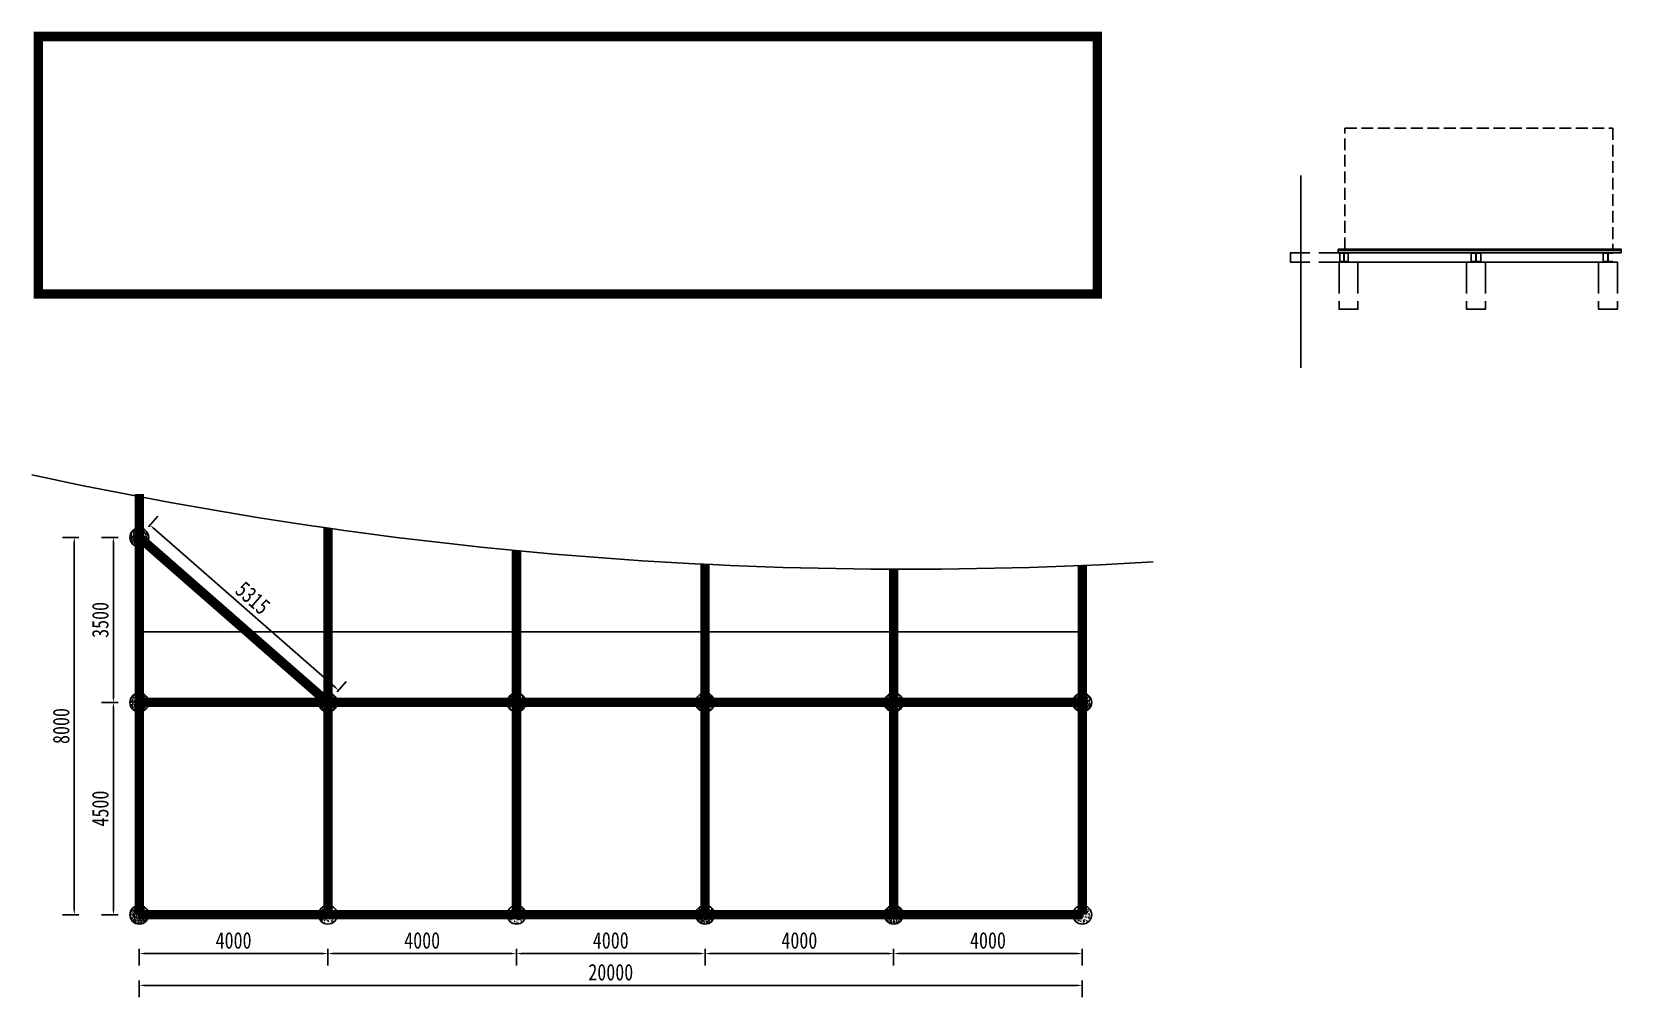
# Model space of a CAD drawing. Header units: millimetres. Extents: x -2018967 to 3675, y -751 to 1571936.
# Drawn here: x -1433068 to -1399357, y 1321214 to 1341680 of the extents above; entities that cross this region are included whole.
import ezdxf

# ---------------------------------------------------------------- set-up
doc = ezdxf.new("R2010")
doc.units = ezdxf.units.MM
doc.header["$LTSCALE"] = 1000
doc.linetypes.add('-6_350_HOLE$0$DASH', pattern=[0.35, 0.25, -0.1])
doc.layers.get('0').update_dxf_attribs({"linetype": 'CONTINUOUS'})
doc.layers.get('DEFPOINTS').update_dxf_attribs({"linetype": 'CONTINUOUS'})
doc.layers.add('W-STEEL_FRAME钢架', color=3, linetype='CONTINUOUS')
doc.layers.add('W-WOOD_FLOOR木地板', color=30, linetype='CONTINUOUS')
doc.styles.add('STANDARD_T3', font='simplex.shx', dxfattribs={"width": 0.7, "bigfont": 'gbcbig.shx'})
doc.styles.add('黑体', font='simhei.ttf', dxfattribs={"width": 0.8})
doc.dimstyles.new('W&&100', dxfattribs={"dimtxt": 350, "dimasz": 100, "dimexe": 250, "dimexo": 300, "dimgap": 100, "dimtad": 1, "dimdec": 0, "dimzin": 0, "dimdsep": 46, "dimtxsty": 'STANDARD_T3', "dimcen": 0.09, "dimclrd": 1, "dimclre": 1, "dimclrt": 7, "dimazin": 2, "dimtfac": 1, "dimtdec": 0, "dimtix": 1, "dimtmove": 2, "dimatfit": 3, "dimfxl": 100, "dimtolj": 1, "dimtzin": 0, "dimarcsym": 0})

msp = doc.modelspace()

# ---------------------------------------------------------------- blocks, each defined once
blk = doc.blocks.new('*D277')
at = {"color": 1, "lineweight": -2, "transparency": 16777216}
for p, q in [((-1432067, 1330962), (-1432417, 1330962)), ((-1432167, 1323063), (-1432167, 1330862)), ((-1432067, 1322963), (-1432417, 1322963))]:
    blk.add_line(p, q, dxfattribs=at)
at = {"color": 1, "transparency": 16777216}
for points in [[(-1432183, 1330862), (-1432150, 1330862), (-1432167, 1330962)], [(-1432183, 1323063), (-1432150, 1323063), (-1432167, 1322963)]]:
    blk.add_solid(points, dxfattribs=at)
at = {"layer": 'DEFPOINTS', "color": 0, "transparency": 16777216}
for p in [(-1432167, 1330962), (-1430788, 1330962), (-1430788, 1322963)]:
    blk.add_point(p, dxfattribs=at)
at = {"color": 7, "transparency": 16777216, "insert": (-1432444, 1326962), "char_height": 350, "attachment_point": 5, "rotation": 90, "style": '黑体'}
blk.add_mtext('\\A1;8000', dxfattribs=at)
blk = doc.blocks.new('*D281')
at = {"color": 1, "lineweight": -2, "transparency": 16777216}
for p, q in [((-1430788, 1322239), (-1430788, 1321889)), ((-1426788, 1322239), (-1426788, 1321889)), ((-1430688, 1322139), (-1426888, 1322139))]:
    blk.add_line(p, q, dxfattribs=at)
at = {"color": 1, "transparency": 16777216}
for points in [[(-1430688, 1322155), (-1430688, 1322122), (-1430788, 1322139)], [(-1426888, 1322155), (-1426888, 1322122), (-1426788, 1322139)]]:
    blk.add_solid(points, dxfattribs=at)
at = {"layer": 'DEFPOINTS', "color": 0, "transparency": 16777216}
for p in [(-1430788, 1322963), (-1426788, 1322962), (-1426788, 1322139)]:
    blk.add_point(p, dxfattribs=at)
at = {"color": 7, "transparency": 16777216, "insert": (-1428788, 1322416), "char_height": 350, "attachment_point": 5, "style": '黑体'}
blk.add_mtext('\\A1;4000', dxfattribs=at)
blk = doc.blocks.new('直径400柱基')
h = blk.add_hatch()
h.set_pattern_fill('混凝土', color=252, scale=10)
h.set_pattern_definition([(50, (-1583666.74, -2317601.25), (71.7260183, -6.2752135), [7.5, -82.5]), (355, (-1583666.74, -2317601.25), (-13.8751334, 75.2192134), [6, -66]), (100.4514, (-1583660.764, -2317601.77), (57.8509382, 68.9439542), [6.374019, -70.1142112]), (46.1842, (-1583666.74, -2317581.25), (106.724105, -16.5519014), [11.25, -123.75]), (96.6356, (-1583657.85, -2317582.63), (93.4662706, 97.411787), [9.561029, -105.1713]), (351.1842, (-1583666.74, -2317581.25), (93.4661945, 97.41186), [9, -99]), (21, (-1583656.74, -2317586.25), (59.6907052, -40.2618891), [7.5, -82.5]), (326, (-1583656.74, -2317586.25), (24.3315332, 72.5150045), [6, -66]), (71.4514, (-1583651.77, -2317589.605), (84.0222629, 32.2530497), [6.374019, -70.1142112]), (37.5, (-1583666.74, -2317601.25), (1.21598553, 33.28938538), [0, -65.2, 0, -67, 0, -66.25]), (7.5, (-1583666.74, -2317601.25), (26.30695374, 39.4411712), [0, -38.2, 0, -63.7, 0, -25.25]), (327.5, (-1583689.04, -2317601.25), (53.38224362, -2.25548717), [0, -25, 0, -78, 0, -103.5]), (317.5, (-1583699.04, -2317601.25), (58.3186169, 10.0104982), [0, -32.5, 0, -51.8, 0, -73.5])])
h.paths.add_polyline_path([(200, 0, 1), (-200, 0, 1)])
blk.add_circle((0, 0), 200)
blk = doc.blocks.new('*U288')
blk.add_blockref('直径400柱基', (0, 0))
blk = doc.blocks.new('*U289')
at = {"color": 0, "linetype": 'ByBlock', "lineweight": -2, "transparency": 16777216}
for p in [(0, 4500), (0, 0)]:
    blk.add_blockref('*U288', p, dxfattribs=at)
blk = doc.blocks.new('*D291')
at = {"color": 1, "lineweight": -2, "transparency": 16777216}
for p, q in [((-1431237, 1327462), (-1431587, 1327462)), ((-1431337, 1323062), (-1431337, 1327362)), ((-1431237, 1322962), (-1431587, 1322962))]:
    blk.add_line(p, q, dxfattribs=at)
at = {"color": 1, "transparency": 16777216}
for points in [[(-1431354, 1327362), (-1431320, 1327362), (-1431337, 1327462)], [(-1431354, 1323062), (-1431320, 1323062), (-1431337, 1322962)]]:
    blk.add_solid(points, dxfattribs=at)
at = {"layer": 'DEFPOINTS', "color": 0, "transparency": 16777216}
for p in [(-1431337, 1327462), (-1430788, 1327462), (-1430788, 1322962)]:
    blk.add_point(p, dxfattribs=at)
at = {"color": 7, "transparency": 16777216, "insert": (-1431614, 1325212), "char_height": 350, "attachment_point": 5, "rotation": 90, "style": '黑体'}
blk.add_mtext('\\A1;4500', dxfattribs=at)
blk = doc.blocks.new('*D292')
at = {"color": 1, "lineweight": -2, "transparency": 16777216}
for p, q in [((-1431237, 1330962), (-1431587, 1330962)), ((-1431337, 1327562), (-1431337, 1330862)), ((-1431237, 1327462), (-1431587, 1327462))]:
    blk.add_line(p, q, dxfattribs=at)
at = {"color": 1, "transparency": 16777216}
for points in [[(-1431354, 1330862), (-1431320, 1330862), (-1431337, 1330962)], [(-1431354, 1327562), (-1431320, 1327562), (-1431337, 1327462)]]:
    blk.add_solid(points, dxfattribs=at)
at = {"layer": 'DEFPOINTS', "color": 0, "transparency": 16777216}
for p in [(-1431337, 1330962), (-1430788, 1330962), (-1430788, 1327462)]:
    blk.add_point(p, dxfattribs=at)
at = {"color": 7, "transparency": 16777216, "insert": (-1431614, 1329212), "char_height": 350, "attachment_point": 5, "rotation": 90, "style": '黑体'}
blk.add_mtext('\\A1;3500', dxfattribs=at)
blk = doc.blocks.new('*D306')
at = {"color": 1, "lineweight": -2, "transparency": 16777216}
for p, q in [((-1430788, 1321564), (-1430788, 1321214)), ((-1410788, 1321564), (-1410788, 1321214)), ((-1430688, 1321464), (-1410888, 1321464))]:
    blk.add_line(p, q, dxfattribs=at)
at = {"color": 1, "transparency": 16777216}
for points in [[(-1430688, 1321480), (-1430688, 1321447), (-1430788, 1321464)], [(-1410888, 1321480), (-1410888, 1321447), (-1410788, 1321464)]]:
    blk.add_solid(points, dxfattribs=at)
at = {"layer": 'DEFPOINTS', "color": 0, "transparency": 16777216}
for p in [(-1430788, 1322962), (-1410788, 1322962), (-1410788, 1321464)]:
    blk.add_point(p, dxfattribs=at)
at = {"color": 7, "transparency": 16777216, "insert": (-1420788, 1321741), "char_height": 350, "attachment_point": 5, "style": '黑体'}
blk.add_mtext('\\A1;20000', dxfattribs=at)
blk = doc.blocks.new('HW200a')
at = {"layer": 'W-STEEL_FRAME钢架'}
blk.add_lwpolyline([(-1440883, 1205965), (-1440803, 1205965), (-1440803, 1205953), (-1441003, 1205953), (-1441003, 1205965), (-1440923, 1205965, 0.414214), (-1440907, 1205981), (-1440907, 1206125, 0.414214), (-1440923, 1206141), (-1441003, 1206141), (-1441003, 1206153), (-1440803, 1206153), (-1440803, 1206141), (-1440883, 1206141, 0.414214), (-1440899, 1206125), (-1440899, 1205981, 0.414214)], format="xyb", close=True, dxfattribs=at)
blk = doc.blocks.new('*U371')
at = {"layer": 'W-STEEL_FRAME钢架'}
blk.add_blockref('HW200a', (1440903, -1206053), dxfattribs=at)
blk = doc.blocks.new('*U372')
at = {"color": 0, "linetype": 'ByBlock', "lineweight": -2, "transparency": 16777216}
for p in [(0, 0), (2800, 0), (5600, 0)]:
    blk.add_blockref('*U371', p, dxfattribs=at)
blk = doc.blocks.new('*U373')
for points in [[(174, -167), (174, 500), (-226, 500), (-226, -167)], [(-226, -328), (-226, -500), (174, -500), (174, -328)]]:
    blk.add_lwpolyline(points)
blk = doc.blocks.new('*U374')
at = {"color": 0, "linetype": 'ByBlock', "lineweight": -2, "transparency": 16777216}
for p in [(0, 0), (2800, 0)]:
    blk.add_blockref('*U373', p, dxfattribs=at)
blk = doc.blocks.new('*U375')
at = {"layer": 'W-WOOD_FLOOR木地板'}
blk.add_lwpolyline([(-70, -12), (70, -12), (70, 12), (-70, 12)], close=True, dxfattribs=at)
blk = doc.blocks.new('*U376')
at = {"color": 0, "linetype": 'ByBlock', "lineweight": -2, "transparency": 16777216}
for p in [(0, 0), (143, 0), (286, 0), (429, 0), (572, 0), (715, 0), (858, 0), (1001, 0), (1144, 0), (1287, 0), (1430, 0), (1573, 0), (1716, 0), (1859, 0), (2002, 0), (2145, 0), (2288, 0), (2431, 0), (2574, 0), (2717, 0), (2860, 0), (3003, 0), (3146, 0), (3289, 0), (3432, 0), (3575, 0), (3718, 0), (3861, 0), (4004, 0), (4147, 0), (4290, 0), (4433, 0), (4576, 0), (4719, 0), (4862, 0), (5005, 0), (5148, 0), (5291, 0), (5434, 0), (5577, 0), (5720, 0), (5863, 0)]:
    blk.add_blockref('*U375', p, dxfattribs=at)
blk = doc.blocks.new('*D1006')
at = {"color": 1, "lineweight": -2, "transparency": 16777216}
for p, q in [((-1426788, 1322239), (-1426788, 1321889)), ((-1422788, 1322239), (-1422788, 1321889)), ((-1426688, 1322139), (-1422888, 1322139))]:
    blk.add_line(p, q, dxfattribs=at)
at = {"color": 1, "transparency": 16777216}
for points in [[(-1426688, 1322155), (-1426688, 1322122), (-1426788, 1322139)], [(-1422888, 1322155), (-1422888, 1322122), (-1422788, 1322139)]]:
    blk.add_solid(points, dxfattribs=at)
at = {"layer": 'DEFPOINTS', "color": 0, "transparency": 16777216}
for p in [(-1426788, 1322962), (-1422788, 1322962), (-1422788, 1322139)]:
    blk.add_point(p, dxfattribs=at)
at = {"color": 7, "transparency": 16777216, "insert": (-1424788, 1322416), "char_height": 350, "attachment_point": 5, "style": '黑体'}
blk.add_mtext('\\A1;4000', dxfattribs=at)
blk = doc.blocks.new('*D1007')
at = {"color": 1, "lineweight": -2, "transparency": 16777216}
for p, q in [((-1422788, 1322239), (-1422788, 1321889)), ((-1418788, 1322239), (-1418788, 1321889)), ((-1422688, 1322139), (-1418888, 1322139))]:
    blk.add_line(p, q, dxfattribs=at)
at = {"color": 1, "transparency": 16777216}
for points in [[(-1422688, 1322155), (-1422688, 1322122), (-1422788, 1322139)], [(-1418888, 1322155), (-1418888, 1322122), (-1418788, 1322139)]]:
    blk.add_solid(points, dxfattribs=at)
at = {"layer": 'DEFPOINTS', "color": 0, "transparency": 16777216}
for p in [(-1422788, 1322962), (-1418788, 1322962), (-1418788, 1322139)]:
    blk.add_point(p, dxfattribs=at)
at = {"color": 7, "transparency": 16777216, "insert": (-1420788, 1322416), "char_height": 350, "attachment_point": 5, "style": '黑体'}
blk.add_mtext('\\A1;4000', dxfattribs=at)
blk = doc.blocks.new('*D1008')
at = {"color": 1, "lineweight": -2, "transparency": 16777216}
for p, q in [((-1418788, 1322239), (-1418788, 1321889)), ((-1414788, 1322239), (-1414788, 1321889)), ((-1418688, 1322139), (-1414888, 1322139))]:
    blk.add_line(p, q, dxfattribs=at)
at = {"color": 1, "transparency": 16777216}
for points in [[(-1418688, 1322155), (-1418688, 1322122), (-1418788, 1322139)], [(-1414888, 1322155), (-1414888, 1322122), (-1414788, 1322139)]]:
    blk.add_solid(points, dxfattribs=at)
at = {"layer": 'DEFPOINTS', "color": 0, "transparency": 16777216}
for p in [(-1418788, 1322962), (-1414788, 1322962), (-1414788, 1322139)]:
    blk.add_point(p, dxfattribs=at)
at = {"color": 7, "transparency": 16777216, "insert": (-1416788, 1322416), "char_height": 350, "attachment_point": 5, "style": '黑体'}
blk.add_mtext('\\A1;4000', dxfattribs=at)
blk = doc.blocks.new('*D1009')
at = {"color": 1, "lineweight": -2, "transparency": 16777216}
for p, q in [((-1414788, 1322239), (-1414788, 1321889)), ((-1410788, 1322239), (-1410788, 1321889)), ((-1414688, 1322139), (-1410888, 1322139))]:
    blk.add_line(p, q, dxfattribs=at)
at = {"color": 1, "transparency": 16777216}
for points in [[(-1414688, 1322155), (-1414688, 1322122), (-1414788, 1322139)], [(-1410888, 1322155), (-1410888, 1322122), (-1410788, 1322139)]]:
    blk.add_solid(points, dxfattribs=at)
at = {"layer": 'DEFPOINTS', "color": 0, "transparency": 16777216}
for p in [(-1414788, 1322962), (-1410788, 1322962), (-1410788, 1322139)]:
    blk.add_point(p, dxfattribs=at)
at = {"color": 7, "transparency": 16777216, "insert": (-1412788, 1322416), "char_height": 350, "attachment_point": 5, "style": '黑体'}
blk.add_mtext('\\A1;4000', dxfattribs=at)
blk = doc.blocks.new('*U1010')
blk.add_blockref('直径400柱基', (0, 0))
blk = doc.blocks.new('*U1011')
at = {"color": 0, "linetype": 'ByBlock', "lineweight": -2, "transparency": 16777216}
for p in [(0, 4500), (4000, 4500), (8000, 4500), (12000, 4500), (16000, 4500), (0, 0), (4000, 0), (8000, 0), (12000, 0), (16000, 0)]:
    blk.add_blockref('*U1010', p, dxfattribs=at)
blk = doc.blocks.new('*U1013')
blk.add_blockref('直径400柱基', (0, 0))
blk = doc.blocks.new('*U1014')
at = {"color": 0, "linetype": 'ByBlock', "lineweight": -2, "transparency": 16777216}
blk.add_blockref('*U1013', (0, 0), dxfattribs=at)
blk = doc.blocks.new('*D1015')
at = {"color": 1, "lineweight": -2, "transparency": 16777216}
for p, q in [((-1430590, 1331188), (-1430397, 1331409)), ((-1430486, 1331155), (-1426637, 1327787)), ((-1426590, 1327688), (-1426397, 1327909))]:
    blk.add_line(p, q, dxfattribs=at)
at = {"color": 1, "transparency": 16777216}
for points in [[(-1430475, 1331168), (-1430497, 1331142), (-1430561, 1331221)], [(-1426626, 1327799), (-1426648, 1327774), (-1426561, 1327721)]]:
    blk.add_solid(points, dxfattribs=at)
at = {"layer": 'DEFPOINTS', "color": 0, "transparency": 16777216}
for p in [(-1430788, 1330962), (-1426561, 1327721), (-1426788, 1327462)]:
    blk.add_point(p, dxfattribs=at)
at = {"color": 7, "transparency": 16777216, "insert": (-1428380, 1329678), "char_height": 350, "attachment_point": 5, "rotation": 318.8141, "style": '黑体'}
blk.add_mtext('\\A1;5315', dxfattribs=at)
blk = doc.blocks.new('*U1024')
for points in [[(174, -167), (174, 500), (-226, 500), (-226, -167)], [(-226, -328), (-226, -500), (174, -500), (174, -328)]]:
    blk.add_lwpolyline(points)
blk = doc.blocks.new('*U1025')
at = {"color": 0, "linetype": 'ByBlock', "lineweight": -2, "transparency": 16777216}
blk.add_blockref('*U1024', (0, 0), dxfattribs=at)

# ---------------------------------------------------------------- dimensions: what is measured, and where the dimension line sits
dim = msp.add_aligned_dim(p1=(-1430787.7, 1330962.3), p2=(-1426787.7, 1327462.3), distance=343.6, dimstyle='W&&100', override={"dimtxsty": '黑体', "dimfxlon": 1})
dim.commit()
dim.dimension.update_dxf_attribs({"geometry": '*D1015', "text_midpoint": (-1428380.3, 1329677.8)})
for base, p1, p2, picture, middle in [((-1432166.8, 1330962.3), (-1430787.7, 1322962.5), (-1430787.7, 1330962.3), '*D277', (-1432443.8, 1326962.4)), ((-1431337, 1330962.3), (-1430787.7, 1327462.3), (-1430787.7, 1330962.3), '*D292', (-1431614, 1329212.3)), ((-1431337, 1327462.3), (-1430787.7, 1322962.3), (-1430787.7, 1327462.3), '*D291', (-1431614, 1325212.3))]:
    dim = msp.add_linear_dim(base=base, p1=p1, p2=p2, angle=90, dimstyle='W&&100', override={"dimtxsty": '黑体', "dimfxlon": 1})
    dim.commit()
    dim.dimension.update_dxf_attribs({"geometry": picture, "text_midpoint": middle})
for base, p1, p2, picture, middle in [((-1426787.7, 1322138.7), (-1430787.7, 1322962.5), (-1426787.7, 1322962.3), '*D281', (-1428787.7, 1322415.6)), ((-1410787.7, 1321463.5), (-1430787.7, 1322962.3), (-1410787.7, 1322962.3), '*D306', (-1420787.7, 1321740.5)), ((-1422787.7, 1322138.7), (-1426787.7, 1322962.3), (-1422787.7, 1322962.3), '*D1006', (-1424787.7, 1322415.6)), ((-1418787.7, 1322138.7), (-1422787.7, 1322962.3), (-1418787.7, 1322962.3), '*D1007', (-1420787.7, 1322415.6)), ((-1414787.7, 1322138.7), (-1418787.7, 1322962.3), (-1414787.7, 1322962.3), '*D1008', (-1416787.7, 1322415.6)), ((-1410787.7, 1322138.7), (-1414787.7, 1322962.3), (-1410787.7, 1322962.3), '*D1009', (-1412787.7, 1322415.6))]:
    dim = msp.add_linear_dim(base=base, p1=p1, p2=p2, dimstyle='W&&100', override={"dimtxsty": '黑体', "dimfxlon": 1})
    dim.commit()
    dim.dimension.update_dxf_attribs({"geometry": picture, "text_midpoint": middle})

# ---------------------------------------------------------------- linework, layer by layer
at = {"color": 6, "linetype": '-6_350_HOLE$0$DASH', "const_width": 200}
msp.add_lwpolyline([(-1432931.1, 1336123.1), (-1410466.9, 1336123.1), (-1410466.9, 1341579.7), (-1432931.1, 1341579.7)], close=True, dxfattribs=at)
at = {"linetype": '-6_350_HOLE$0$DASH'}
msp.add_lwpolyline([(-1405217.1, 1337070.8), (-1405217.1, 1339636.9), (-1399536.9, 1339636.9), (-1399536.9, 1337070.8)], dxfattribs=at)
for points in [[(-1406154.2, 1338633), (-1406154.2, 1334556.8)], [(-1405958.9, 1336796.8), (-1406373.7, 1336796.8), (-1406373.7, 1336996.8), (-1405958.9, 1336996.8)], [(-1405772.4, 1336996.8), (-1405321.6, 1336996.8), (-1405321.6, 1336796.8), (-1405772.4, 1336796.8)]]:
    msp.add_lwpolyline(points)
for points in [[(-1405360.1, 1336996.8), (-1399360.1, 1336996.8), (-1399360.1, 1337046.8), (-1405360.1, 1337046.8)], [(-1430787.7, 1322962.3), (-1410787.7, 1322962.3), (-1410787.7, 1328962.3), (-1430787.7, 1328962.3)]]:
    msp.add_lwpolyline(points, close=True)
msp.add_lwpolyline([(-1433068, 1332290.4, 0.0688839), (-1409286.5, 1330442.5)], format="xyb")
at = {"layer": 'W-STEEL_FRAME钢架'}
for points in [[(-1405146.9, 1336996.8), (-1402536.9, 1336996.8), (-1402536.9, 1336796.8), (-1405146.9, 1336796.8)], [(-1399736.9, 1336996.8), (-1402336.9, 1336996.8), (-1402336.9, 1336796.8), (-1399736.9, 1336796.8)]]:
    msp.add_lwpolyline(points, close=True, dxfattribs=at)
at = {"layer": 'W-STEEL_FRAME钢架', "color": 2, "const_width": 200}
for points in [[(-1430787.7, 1331879.2), (-1430787.7, 1322962.3)], [(-1426787.7, 1331157.9), (-1426787.7, 1322962.3)], [(-1422787.7, 1330681.5), (-1422787.7, 1322962.3)], [(-1418787.7, 1330391.6), (-1418787.7, 1322962.3)], [(-1414787.7, 1330286.4), (-1414787.7, 1322962.3)], [(-1410787.7, 1330365.3), (-1410787.7, 1322962.3)]]:
    msp.add_lwpolyline(points, dxfattribs=at)
at = {"layer": 'W-STEEL_FRAME钢架', "color": 1, "const_width": 200}
for points in [[(-1430787.7, 1330962.3), (-1426787.7, 1327462.3)], [(-1410787.7, 1327462.3), (-1430787.7, 1327462.3)], [(-1410787.7, 1322962.3), (-1430787.7, 1322962.3)]]:
    msp.add_lwpolyline(points, dxfattribs=at)

# ---------------------------------------------------------------- block references
for name, p in [('*U376', (-1405290.1, 1337058.8)), ('*U372', (-1405236.9, 1336896.8)), ('*U1025', (-1405114.3, 1336296.8)), ('*U374', (-1402411.1, 1336296.8)), ('*U1014', (-1430787.7, 1330962.3)), ('*U289', (-1430787.7, 1322962.3)), ('*U1011', (-1426787.7, 1322962.3))]:
    msp.add_blockref(name, p)

msp.set_redraw_order([(e.dxf.handle, doc.entitydb.next_handle()) for e in msp.query("TEXT MTEXT ATTDEF DIMENSION ARC_DIMENSION")])  # texts and dimensions are drawn at this point

doc.saveas('drawing.dxf')
